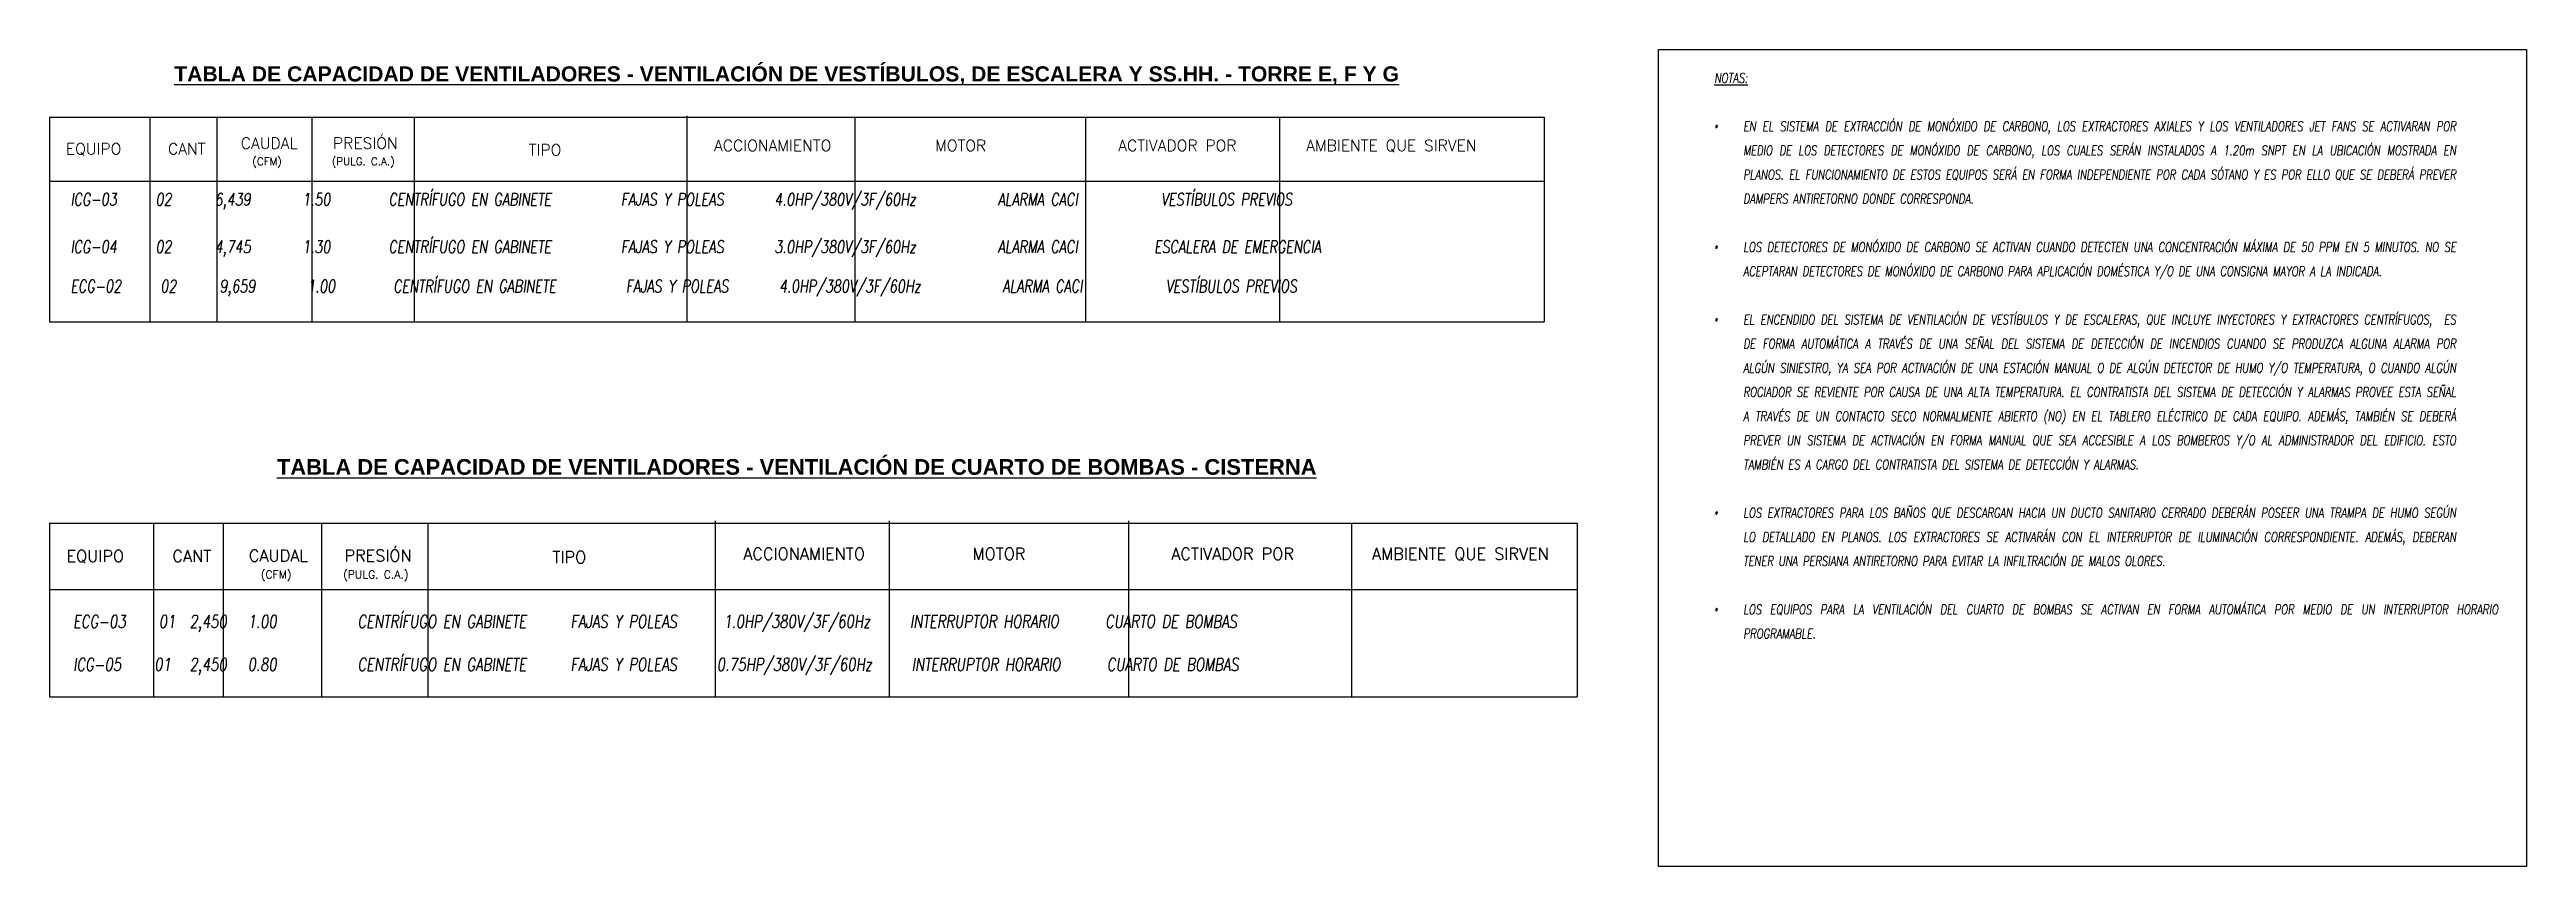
# Model space of a CAD drawing. Header units: millimetres. Extents: x 226473.3 to 226526.2, y 8187907.9 to 8187996.4.
# Drawn here: x 226473.28 to 226512.76, y 8187932 to 8187945.02 of the extents above; entities that cross this region are included whole.
import ezdxf
from ezdxf.enums import TextEntityAlignment as Align

# ---------------------------------------------------------------- set-up
doc = ezdxf.new("R2010")
doc.units = ezdxf.units.MM
doc.linetypes.add('HIDDEN2', pattern=[0.1875, 0.125, -0.0625])
for name, color, linetype in [('L-04_EQ-MED-CONT', 191, 'Continuous'), ('L-07_EQ-FIN-SEGM', 141, 'HIDDEN2'), ('L6 Linea fina', 141, 'Continuous'), ('TX-01_PRIMA', 12, 'Continuous'), ('TX-03_PRINC', 150, 'Continuous')]:
    doc.layers.add(name, color=color, linetype=linetype)
doc.styles.add('50-NOTAS', font='romans.shx', dxfattribs={"height": 0.1})
doc.styles.add('50-SUBTITULO', font='romand.shx', dxfattribs={"height": 0.15})
doc.styles.add('50-TITULO', font='arialbd.ttf', dxfattribs={"height": 0.2})
doc.styles.add('JNV ING', font='romans.shx', dxfattribs={"width": 0.75, "oblique": 8, "height": 0.15})

msp = doc.modelspace()

# ---------------------------------------------------------------- texts
at = {"layer": 'L-07_EQ-FIN-SEGM'}
for s, height, style, p in [('EQUIPO', 0.18104, '50-SUBTITULO', (226473.9868, 8187943.3422)), ('CANT', 0.18104, '50-SUBTITULO', (226475.471, 8187943.3422)), ('CAUDAL', 0.18104, '50-SUBTITULO', (226476.7856, 8187943.4325)), ('PRESIÓN', 0.18104, '50-SUBTITULO', (226478.3173, 8187943.4325)), ('TIPO', 0.18104, '50-SUBTITULO', (226481.1811, 8187943.3249)), ('ACCIONAMIENTO', 0.181038, '50-SUBTITULO', (226484.8088, 8187943.3959)), ('MOTOR', 0.18104, '50-SUBTITULO', (226487.8045, 8187943.3959)), ('ACTIVADOR POR', 0.181038, '50-SUBTITULO', (226491.2595, 8187943.3959)), ('AMBIENTE QUE SIRVEN', 0.181038, '50-SUBTITULO', (226494.6697, 8187943.3959)), ('(CFM)', 0.12069, '50-NOTAS', (226476.7517, 8187943.1725)), ('(PULG. C.A.)', 0.120692, '50-NOTAS', (226478.2833, 8187943.1725)), ('PRESIÓN', 0.18773, '50-SUBTITULO', (226478.5189, 8187936.8575)), ('EQUIPO', 0.18773, '50-SUBTITULO', (226474.0128, 8187936.8497)), ('CANT', 0.18773, '50-SUBTITULO', (226475.5518, 8187936.8497)), ('CAUDAL', 0.18773, '50-SUBTITULO', (226476.9306, 8187936.8575)), ('(CFM)', 0.12515, '50-NOTAS', (226476.8954, 8187936.5879)), ('(PULG. C.A.)', 0.125153, '50-NOTAS', (226478.4837, 8187936.5879)), ('TIPO', 0.18773, '50-SUBTITULO', (226481.5676, 8187936.8318)), ('ACCIONAMIENTO', 0.18773, '50-SUBTITULO', (226485.3096, 8187936.8855)), ('MOTOR', 0.18773, '50-SUBTITULO', (226488.416, 8187936.8855)), ('ACTIVADOR POR', 0.18773, '50-SUBTITULO', (226492.1389, 8187936.8855)), ('AMBIENTE QUE SIRVEN', 0.18773, '50-SUBTITULO', (226495.7687, 8187936.8855))]:
    msp.add_text(s, height=height, dxfattribs=dict(at, style=style)).set_placement(p, align=Align.CENTER)
at = {"layer": 'TX-01_PRIMA', "style": 'JNV ING', "oblique": 8, "width": 0.75}
for s, p in [('ICG-03     02      6,439       1.50        CENTRÍFUGO EN GABINETE        FAJAS Y POLEAS      4.0HP/380V/3F/60Hz          ALARMA CACI           VESTÍBULOS PREVIOS', (226473.6177, 8187942.5288)), ('ICG-04     02      4,745       1.30        CENTRÍFUGO EN GABINETE        FAJAS Y POLEAS      3.0HP/380V/3F/60Hz          ALARMA CACI          ESCALERA DE EMERGENCIA', (226473.6177, 8187941.7737)), ('ECG-02     02      9,659       1.00        CENTRÍFUGO EN GABINETE        FAJAS Y POLEAS      4.0HP/380V/3F/60Hz          ALARMA CACI           VESTÍBULOS PREVIOS', (226473.6177, 8187941.1447))]:
    msp.add_text(s, height=0.1982007, dxfattribs=at).set_placement(p)
at = {"layer": 'TX-01_PRIMA', "attachment_point": 1, "style": 'JNV ING'}
for s, width, gutter_width, heights, insert, char_height in [('\\pxsm1.5;{\\LNOTAS:\\P}\\P\\pi-3,l3,qj,t3;{\\fSymbol|b0|i0|c2|p18;·^I}EN EL SISTEMA DE EXTRACCIÓN DE MONÓXIDO DE CARBONO, LOS EXTRACTORES AXIALES Y LOS VENTILADORES JET FANS SE ACTIVARAN POR MEDIO DE LOS DETECTORES DE MONÓXIDO DE CARBONO, LOS CUALES SERÁN INSTALADOS A 1.20m SNPT EN LA UBICACIÓN MOSTRADA EN PLANOS. EL FUNCIONAMIENTO DE ESTOS EQUIPOS SERÁ EN FORMA INDEPENDIENTE POR CADA SÓTANO Y ES POR ELLO QUE SE DEBERÁ PREVER DAMPERS ANTIRETORNO DONDE CORRESPONDA.\\P\\pi0,l0,q*,tz;\\P\\pi-3,l3,qj,t3;{\\fSymbol|b0|i0|c2|p18;·^I}LOS DETECTORES DE MONÓXIDO DE CARBONO SE ACTIVAN CUANDO DETECTEN UNA CONCENTRACIÓN MÁXIMA DE 50 PPM EN 5 MINUTOS. NO SE ACEPTARAN DETECTORES DE MONÓXIDO DE CARBONO PARA APLICACIÓN DOMÉSTICA Y/O DE UNA CONSIGNA MAYOR A LA INDICADA.\\P\\pi0,l0,q*,tz;\\P\\pi-3,l3,qj,t3;{\\fSymbol|b0|i0|c2|p18;·^I}EL ENCENDIDO DEL SISTEMA DE VENTILACIÓN DE VESTÍBULOS Y DE ESCALERAS, QUE INCLUYE INYECTORES Y EXTRACTORES CENTRÍFUGOS,  ES DE FORMA AUTOMÁTICA A TRAVÉS DE UNA SEÑAL DEL SISTEMA DE DETECCIÓN DE INCENDIOS CUANDO SE PRODUZCA ALGUNA ALARMA POR ALGÚN SINIESTRO, YA SEA POR ACTIVACIÓN DE UNA ESTACIÓN MANUAL O DE ALGÚN DETECTOR DE HUMO Y/O TEMPERATURA, O CUANDO ALGÚN ROCIADOR SE REVIENTE POR CAUSA DE UNA ALTA TEMPERATURA. EL CONTRATISTA DEL SISTEMA DE DETECCIÓN Y ALARMAS PROVEE ESTA SEÑAL A TRAVÉS DE UN CONTACTO SECO NORMALMENTE ABIERTO (NO) EN EL TABLERO ELÉCTRICO DE CADA EQUIPO. ADEMÁS, TAMBIÉN SE DEBERÁ PREVER UN SISTEMA DE ACTIVACIÓN EN FORMA MANUAL QUE SEA ACCESIBLE A LOS BOMBEROS Y/O AL ADMINISTRADOR DEL EDIFICIO. ESTO TAMBIÉN ES A CARGO DEL CONTRATISTA DEL SISTEMA DE DETECCIÓN Y ALARMAS.\\P\\pi0,l0,q*,tz;\\P\\pi-3,l3,qj,t3;{\\fSymbol|b0|i0|c2|p18;·^I}LOS EXTRACTORES PARA LOS BAÑOS QUE DESCARGAN HACIA UN DUCTO SANITARIO CERRADO DEBERÁN POSEER UNA TRAMPA DE HUMO SEGÚN LO DETALLADO EN PLANOS. LOS EXTRACTORES SE ACTIVARÁN CON EL INTERRUPTOR DE ILUMINACIÓN CORRESPONDIENTE. ADEMÁS, DEBERAN TENER UNA PERSIANA ANTIRETORNO PARA EVITAR LA INFILTRACIÓN DE MALOS OLORES.\\P\\pi0,l0,q*,tz;\\P\\pi-3,l3,qj,t3;{\\fSymbol|b0|i0|c2|p18;·^I}LOS EQUIPOS PARA LA VENTILACIÓN DEL CUARTO DE BOMBAS SE ACTIVAN EN FORMA AUTOMÁTICA POR MEDIO DE UN INTERRUPTOR HORARIO PROGRAMABLE.', 11.787654, 0.75, [11.0638], (226499.814, 8187944.639), 0.1539562), ('\\pxsm2;ECG-03     01^I  2,450^I   1.00   ^I    CENTRÍFUGO EN GABINETE^I     FAJAS Y POLEAS       1.0HP/380V/3F/60Hz      INTERRUPTOR HORARIO       CUARTO DE BOMBAS\\PICG-05     01^I  2,450^I   0.80   ^I    CENTRÍFUGO EN GABINETE^I     FAJAS Y POLEAS      0.75HP/380V/3F/60Hz      INTERRUPTOR HORARIO       CUARTO DE BOMBAS', 25.464705, 1.0012, [13.7597], (226473.6594, 8187936.004), 0.2055263)]:
    msp.add_mtext_dynamic_manual_height_columns(s, width=width, gutter_width=gutter_width, heights=heights, dxfattribs=dict(at, insert=insert, char_height=char_height))
at = {"layer": 'TX-03_PRINC', "style": '50-TITULO'}
for s, height, p in [('%%UTABLA DE CAPACIDAD DE VENTILADORES - VENTILACIÓN DE VESTÍBULOS, DE ESCALERA Y SS.HH. - TORRE E, F Y G', 0.2413843, (226485.031, 8187944.5065)), ('%%UTABLA DE CAPACIDAD DE VENTILADORES - VENTILACIÓN DE CUARTO DE BOMBAS - CISTERNA', 0.250306, (226485.1924, 8187938.2389))]:
    msp.add_text(s, height=height, dxfattribs=at).set_placement(p, align=Align.CENTER)

# ---------------------------------------------------------------- linework, layer by layer
at = {"layer": 'L-04_EQ-MED-CONT', "ltscale": 0.1}
msp.add_lwpolyline([(226498.9284, 8187945.0153), (226512.7595, 8187945.0153), (226512.7595, 8187931.9974), (226498.9284, 8187931.9974)], close=True, dxfattribs=at)
at = {"layer": 'L6 Linea fina'}
for points in [[(226473.284, 8187943.9393), (226473.284, 8187940.6739)], [(226473.284, 8187943.9393), (226497.1057, 8187943.9393)], [(226474.8803, 8187943.9393), (226474.8803, 8187940.6739)], [(226475.9522, 8187943.9393), (226475.9522, 8187940.6739)], [(226477.4662, 8187943.9393), (226477.4662, 8187940.6739)], [(226479.0958, 8187943.9393), (226479.0958, 8187940.6739)], [(226483.4399, 8187943.9585), (226483.4399, 8187940.6739)], [(226486.1157, 8187943.9393), (226486.1157, 8187940.6739)], [(226489.7927, 8187943.9393), (226489.7927, 8187940.6739)], [(226492.8851, 8187943.9393), (226492.8851, 8187940.6739)], [(226497.1057, 8187943.9393), (226497.1057, 8187940.6739)], [(226473.284, 8187942.9172), (226497.1057, 8187942.9172)], [(226473.284, 8187940.6739), (226497.1057, 8187940.6739)], [(226483.8901, 8187937.5047), (226483.8901, 8187934.7022)], [(226486.6648, 8187937.5047), (226486.6648, 8187934.7022)], [(226490.4777, 8187937.5047), (226490.4777, 8187934.7022)], [(226473.284, 8187937.4689), (226473.284, 8187934.7022)], [(226473.284, 8187937.4689), (226497.6287, 8187937.4689)], [(226474.9393, 8187937.4689), (226474.9393, 8187934.7022)], [(226476.0508, 8187937.4689), (226476.0508, 8187934.7022)], [(226477.6208, 8187937.4689), (226477.6208, 8187934.7022)], [(226479.3106, 8187937.4689), (226479.3106, 8187934.7022)], [(226494.0347, 8187937.4689), (226494.0347, 8187934.7022)], [(226497.6287, 8187937.4689), (226497.6287, 8187934.7022)], [(226473.284, 8187936.409), (226497.6287, 8187936.409)], [(226473.284, 8187934.7022), (226497.6287, 8187934.7022)]]:
    msp.add_lwpolyline(points, dxfattribs=at)

msp.set_redraw_order([(e.dxf.handle, doc.entitydb.next_handle()) for e in msp.query("TEXT MTEXT ATTDEF DIMENSION ARC_DIMENSION")])  # texts and dimensions are drawn at this point

doc.saveas('drawing.dxf')
